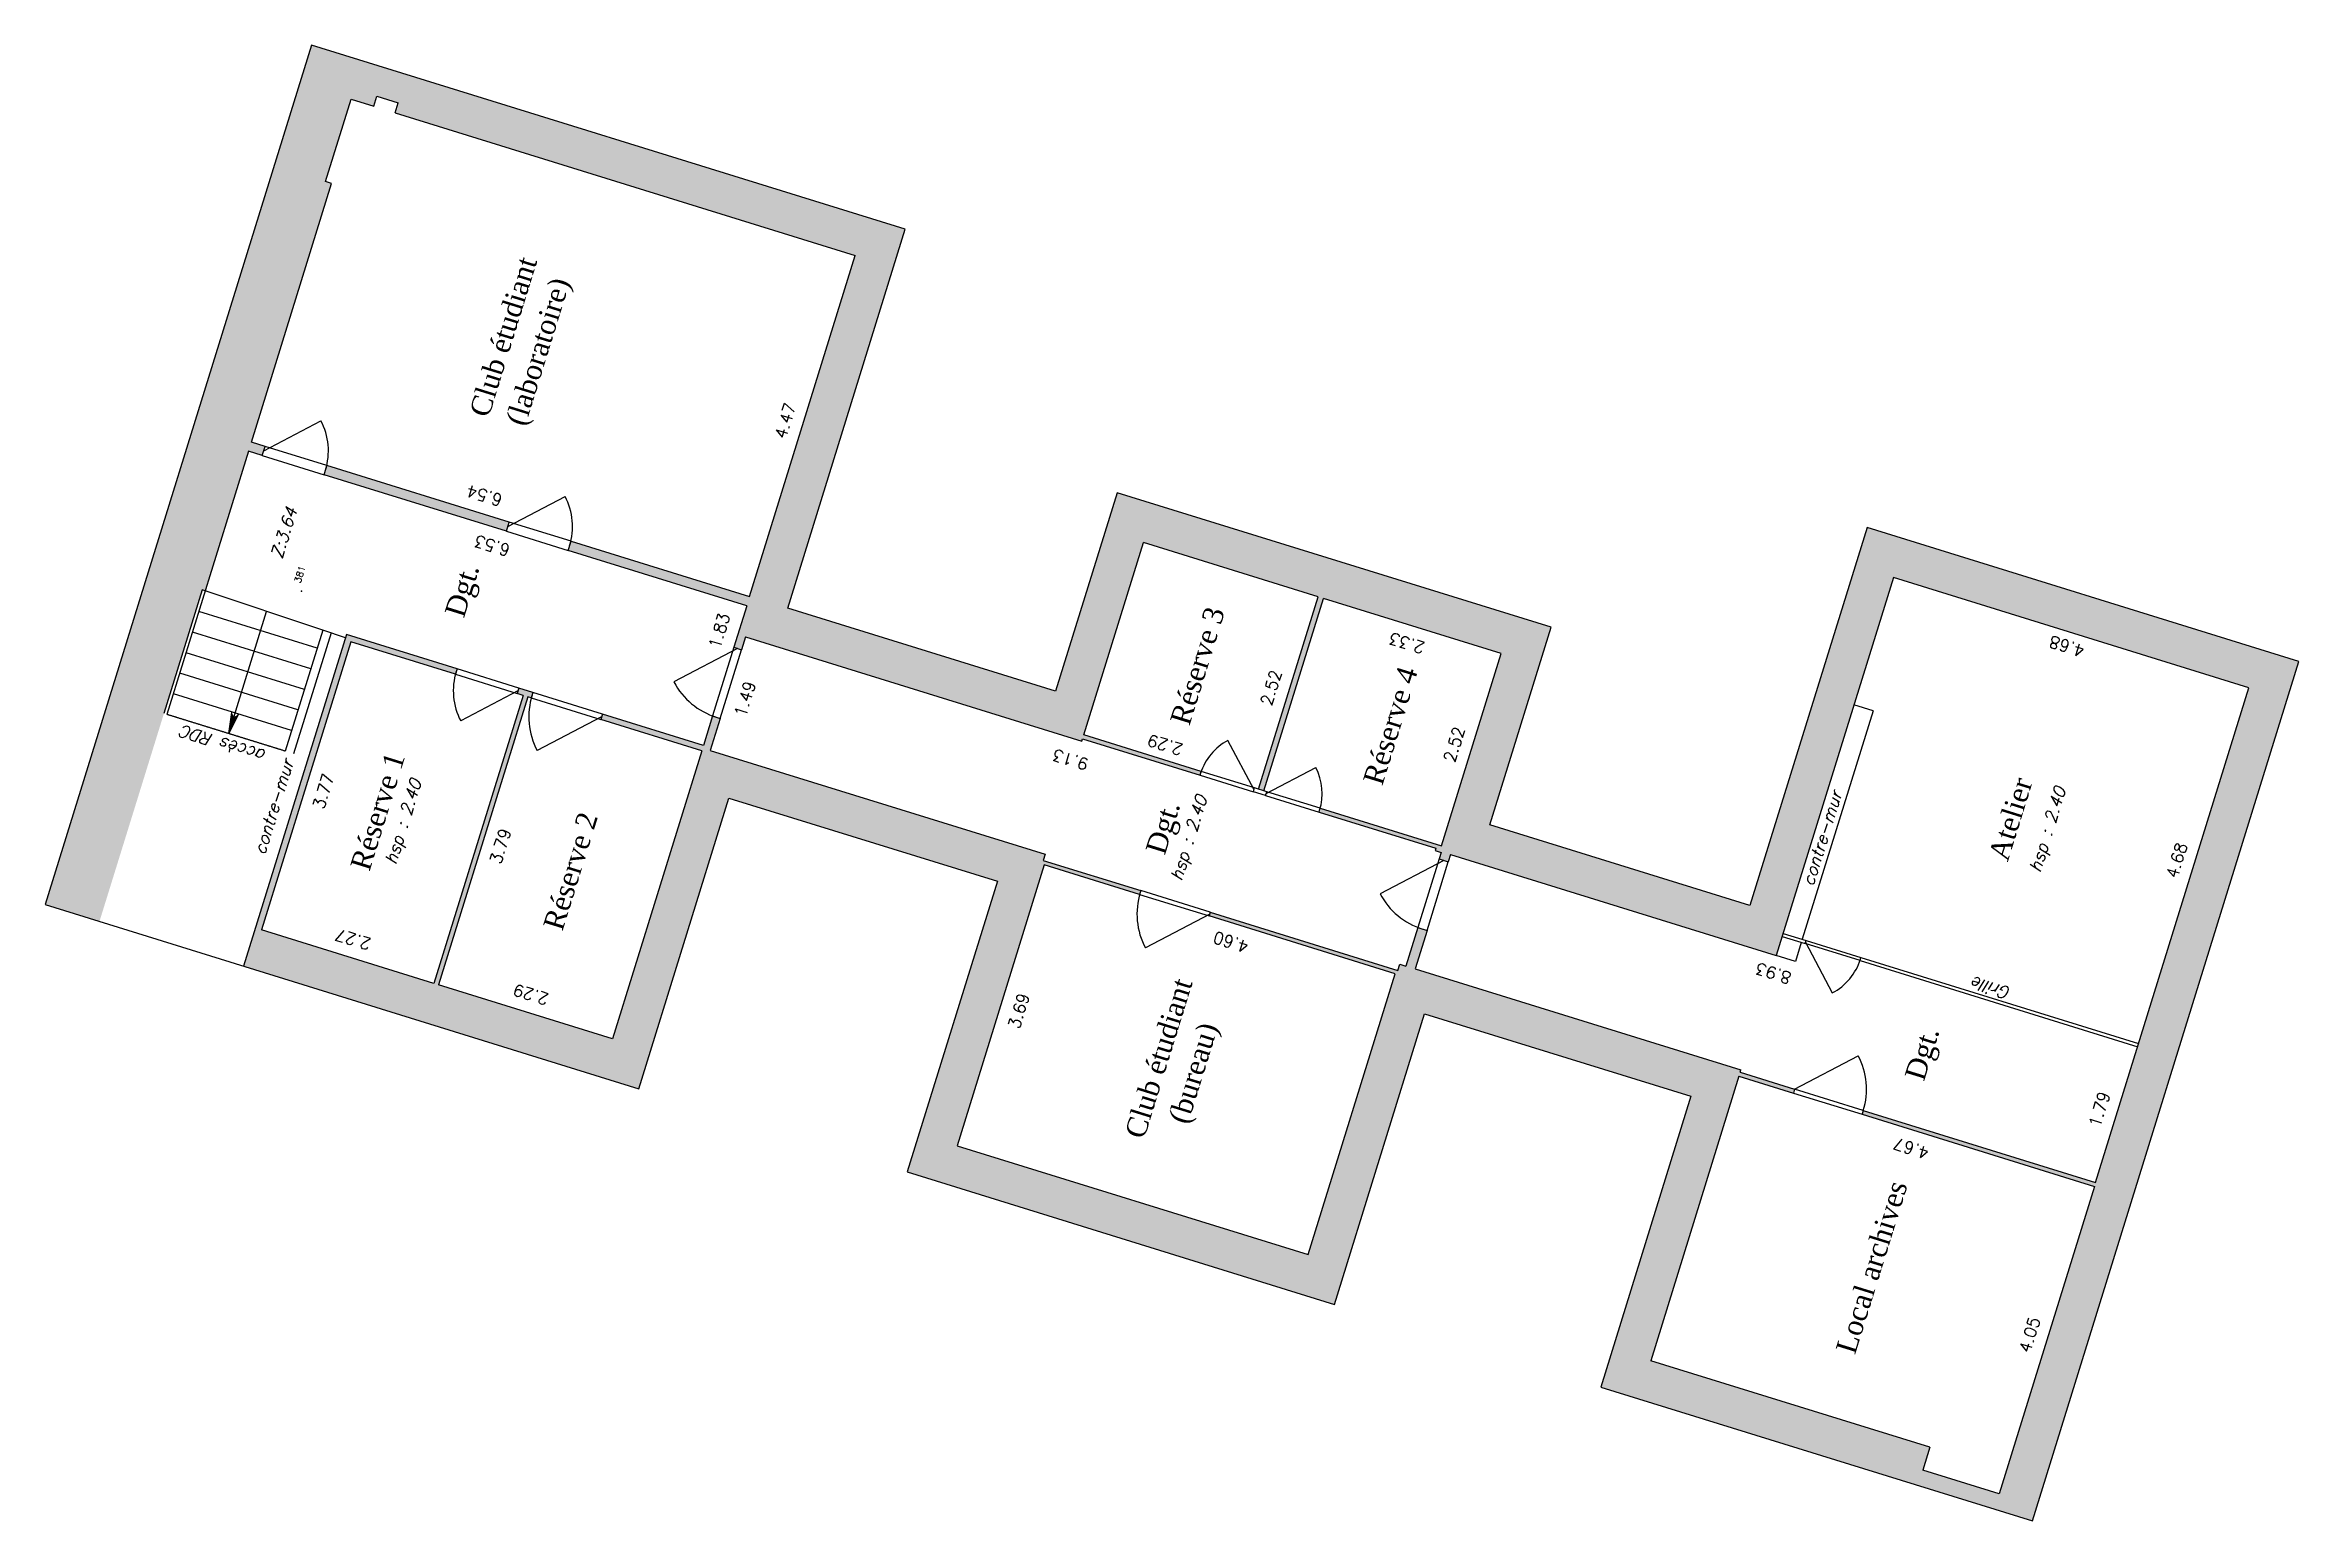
# Model space of a CAD drawing. Header units: metres. Extents: x -1642643 to 2228512, y -1236052 to 2422133.
# Drawn here: x 452918 to 481138, y -205811 to -187337 of the extents above; entities that cross this region are included whole.
import ezdxf
from ezdxf.enums import TextEntityAlignment as Align

# ---------------------------------------------------------------- set-up
doc = ezdxf.new("R2010")
doc.units = ezdxf.units.M
doc.header["$PDSIZE"] = 0.01
doc.linetypes.add('TIRET-COURT', pattern=[0.25, 0.15, -0.1])
for name, color, linetype in [('ALTIMETRIE', 10, 'Continuous'), ('APPLAT-GRIS', 253, 'Continuous'), ('COTATION-PLANI', 4, 'Continuous'), ('ESCALIER', 100, 'Continuous'), ('GRILLE', 100, 'Continuous'), ('MUR', 130, 'Continuous'), ('PORTE', 213, 'Continuous'), ('TEXTES-PIECES', 23, 'Continuous'), ('Z-COD', 5, 'Continuous'), ('Z-MAT', 8, 'Continuous')]:
    doc.layers.add(name, color=color, linetype=linetype)
doc.layers.add('Seuils', color=7, linetype='Continuous', plot=False)
doc.styles.add('Alt', font='simplex.shx', dxfattribs={"oblique": 14.4, "height": 0.075})
doc.styles.add('Simplex 1.5', font='simplex.shx', dxfattribs={"height": 0.075})
doc.styles.add('Times 3.0', font='times.ttf', dxfattribs={"height": 0.15})

msp = doc.modelspace()

# ---------------------------------------------------------------- texts
at = {"layer": 'ALTIMETRIE', "style": 'Simplex 1.5', "oblique": 15.00003}
for p in [(457399.76008, -197058.49552), (477988.39208, -197155.14708), (467236.69176, -197262.24567)]:
    msp.add_text('hsp : 2.40', height=153, rotation=72.774789002, dxfattribs=at).set_placement(p, align=Align.MIDDLE_CENTER)
at = {"layer": 'COTATION-PLANI', "style": 'Simplex 1.5'}
for s, rotation, p in [('4.47', 72.774788997, (462256.54625, -192061.14574)), ('6.53', 162.774788997, (458539.45822, -193531.35203)), ('1.83', 72.774788986, (461431.27999, -194689.57765)), ('2.33', 162.774788995, (469991.51795, -194752.39783)), ('2.52', 72.774789019, (468339.93528, -195402.47451)), ('2.29', 162.774788995, (466962.45449, -196026.7892)), ('2.52', 72.774789002, (470632.29085, -196113.18256)), ('4.68', 72.774788986, (479678.23051, -197564.53779)), ('8.93', 162.774788999, (474580.94845, -198884.52419)), ('3.69', 72.77478903, (465181.23625, -199448.56895)), ('1.79', 72.774788986, (478712.11174, -200680.70864)), ('4.67', 162.774788999, (476307.10885, -201076.2603)), ('4.05', 72.774789002, (477837.05244, -203503.17143))]:
    msp.add_text(s, height=150, rotation=rotation, dxfattribs=at).set_placement(p, align=Align.CENTER)
for s, rotation, p in [('6.54', 162.774788997, (458398.18372, -193047.82978)), ('4.68', 162.774788999, (478211.37004, -194934.15502)), ('1.49', 72.774788997, (461609.55947, -195498.73691)), ('9.13', 162.774788999, (465734.21185, -196353.33923)), ('3.77', 72.774788986, (456330.44075, -196654.79133)), ('3.79', 72.774788997, (458546.38447, -197341.80912)), ('2.27', 162.774788995, (456751.96292, -198604.56704)), ('4.60', 162.774788999, (467743.78723, -198637.18349)), ('2.29', 162.77478899, (458977.45812, -199294.54611))]:
    msp.add_text(s, height=150, rotation=rotation, dxfattribs=at).set_placement(p, align=Align.TOP_CENTER)
at = {"layer": 'MUR', "color": 0, "style": 'Simplex 1.5', "oblique": 15.00003}
for p in [(455777.84284, -196873.50229), (475165.17768, -197266.54582)]:
    msp.add_text('contre-mur', height=153, rotation=72.774789002, dxfattribs=at).set_placement(p, align=Align.MIDDLE_CENTER)
at = {"layer": 'TEXTES-PIECES', "style": 'Times 3.0', "width": 0.99}
for s, p in [('Club étudiant', (458653.82563, -190987.34105)), ('(laboratoire) ', (459101.62317, -191126.1735)), ('Dgt.', (458137.71113, -194161.72235)), ('Réserve 3', (467346.53608, -195107.28611)), ('Réserve 4', (469762.11204, -195856.19667)), ('Réserve 1', (457080.93518, -196927.86998)), ('Atelier', (477527.01446, -197023.84643)), ('Réserve 2', (459496.51114, -197676.78055)), ('Dgt.', (466913.13939, -197131.56946)), ('Club étudiant', (466860.02488, -200019.38675)), ('(bureau) ', (467307.82243, -200158.21919)), ('Dgt.', (476418.88343, -199960.35259)), ('Local archives', (475787.70588, -202633.90481))]:
    msp.add_text(s, height=255, rotation=72.768463323, dxfattribs=at).set_placement(p, align=Align.MIDDLE_CENTER)
at = {"layer": 'TEXTES-PIECES', "style": 'Simplex 1.5', "oblique": 15.00003}
for s, p in [('accès RDC', (455148.7172, -196084.58044)), ('Grille', (477283.13564, -199143.7343))]:
    msp.add_text(s, height=153, rotation=162.759239999, dxfattribs=at).set_placement(p, align=Align.MIDDLE_CENTER)

# ---------------------------------------------------------------- blocks, each defined once
blk = doc.blocks.new('ZPOINT')
at = {"color": 0}
blk.add_point((0, 0), dxfattribs=at)
at = {"layer": 'ALTIMETRIE', "style": 'Alt', "oblique": 14.4}
blk.add_attdef('ALT', text='', height=0.075, dxfattribs=at).set_placement((0.05, -0.075), align=Align.TOP_LEFT)
at = {"layer": 'Z-COD', "style": 'Simplex 1.5'}
blk.add_attdef('COD', text='', height=0.075, dxfattribs=at).set_placement((-0.05, -0.025), align=Align.MIDDLE_RIGHT)
at = {"layer": 'Z-MAT', "style": 'Simplex 1.5'}
blk.add_attdef('MAT', (0.05, 0.025), '', height=0.075, dxfattribs=at)

# ---------------------------------------------------------------- hatches: boundary and pattern name
at = {"layer": 'APPLAT-GRIS'}
for points in [[(471007.35061, -197098.43897), (471774.32306, -194624.60525), (466339.53007, -192939.63489), (465569.59633, -195423.02009), (462217.02632, -194383.60955), (463687.30361, -189641.29897), (456253.44998, -187336.55194), (452917.56403, -198096.29589), (453598.52021, -198307.41543), (454405.46999, -195704.63671), (454885.19793, -194157.2967), (454923.40385, -194169.14184), (455465.31875, -192421.22071), (455637.24542, -192474.52382), (455672.78082, -192359.90604), (455500.85415, -192306.60294), (456504.72929, -189068.65069), (456428.31744, -189044.96043), (456748.13606, -188013.40042), (457034.68051, -188102.23893), (457073.17719, -187978.06967), (457340.61868, -188060.98561), (457302.12199, -188185.15487), (463061.66536, -189970.80887), (461737.9716, -194240.32111), (459502.92492, -193547.38076), (459467.38951, -193661.99854), (461702.43619, -194354.93889), (461541.04624, -194875.49464), (461636.56105, -194905.10747), (461686.90287, -194742.73229), (465899.10623, -196048.65835), (465907.99008, -196020.0039), (467378.91824, -196476.04157), (467393.72466, -196428.28416), (465922.7965, -195972.24649), (466669.03996, -193565.27315), (468856.32924, -194243.40709), (468110.08577, -196650.38043), (468176.94614, -196671.10942), (468923.18961, -194264.13607), (471148.6848, -194954.11515), (470402.44134, -197361.08849), (468883.75578, -196890.2444), (468868.94936, -196938.00181), (470330.32604, -197391.0782), (470321.44219, -197419.73264), (470397.85404, -197443.42291), (470372.68313, -197524.6105), (470487.30091, -197560.14591), (470515.4331, -197469.40683), (474593.91572, -198733.87492), (476061.23173, -194001.11582), (480512.22213, -195381.07397), (478591.82972, -201575.20975), (475683.4036, -200673.4989), (475668.59718, -200721.2563), (478577.02331, -201622.96715), (477383.62602, -205472.21421), (476428.47787, -205176.08586), (476517.31638, -204889.54141), (473021.47413, -203805.71162), (474126.03291, -200243.00901), (474808.96384, -200454.74078), (474823.77026, -200406.98337), (474140.83933, -200195.2516), (474149.72318, -200166.59715), (470071.24056, -198902.12906), (470220.78538, -198419.77924), (470106.1676, -198384.24384), (469956.62278, -198866.59366), (469880.21093, -198842.90339), (469856.52066, -198919.31524), (467506.8562, -198190.83948), (467492.04979, -198238.59689), (469822.61128, -198961.15009), (468732.85892, -202476.09529), (464339.17742, -201113.90484), (465428.92977, -197598.95964), (466622.86497, -197969.12009), (466637.67138, -197921.36268), (465415.08175, -197542.31838), (465438.77202, -197465.90653), (461245.67162, -196165.90304), (461370.04553, -195764.74081), (461274.53072, -195735.12798), (461160.5213, -196102.86001), (459894.94999, -195710.48994), (459874.22101, -195777.35031), (461139.79231, -196169.72039), (460021.90776, -199775.40467), (457844.16997, -199100.23201), (458962.05452, -195494.54773), (459005.03619, -195507.8735), (459025.76517, -195441.01313), (458849.06277, -195386.22939), (458828.33378, -195453.08976), (458904.74563, -195476.78003), (457786.86108, -199082.46431), (455628.22625, -198413.21422), (456746.11081, -194807.52994), (458054.66378, -195213.22579), (458075.39276, -195146.36542), (456690.42794, -194716.9793), (455403.75022, -198867.09803), (460351.41766, -200401.04292), (461479.6667, -196761.92846), (464841.7882, -197804.30028), (463713.53916, -201443.41474), (469062.36882, -203101.73355), (470190.61787, -199462.61908), (473524.08492, -200496.10705), (472395.83588, -204135.22152), (477801.97443, -205811.30802), (481137.86038, -195051.56407), (475731.72184, -193375.47757), (474264.40582, -198108.23667)], [(456446.45083, -192599.77001), (456410.91542, -192714.38779), (458693.71951, -193422.13456), (458729.25491, -193307.51679)]]:
    msp.add_hatch(color=256, dxfattribs=at).paths.add_polyline_path(points)
at = {"layer": 'ESCALIER'}
h = msp.add_hatch(color=256, dxfattribs=at)
h.paths.add_polyline_path([(455217.34592, -195956.34581), (455285.43742, -195744.26347), (455282.64222, -195745.73565), (455254.96339, -195693.18203)])
h.paths.add_polyline_path([(455217.34592, -195956.34581), (455335.19583, -195718.05681), (455285.43742, -195744.26347)])

# ---------------------------------------------------------------- linework, layer by layer
for p, q in [((455217.34592, -195956.34581), (455691.88761, -194425.7338)), ((455217.34592, -195956.34581), (455254.96339, -195693.18203)), ((455217.34592, -195956.34581), (455335.19583, -195718.05681)), ((455335.19583, -195718.05681), (455217.34592, -195956.34581))]:
    msp.add_line(p, q, dxfattribs=at)
at = {"layer": 'ESCALIER', "flags": 128}
for points in [[(456323.92884, -194886.03079), (454843.4492, -194427.03184)], [(456393.95919, -194660.15116), (454923.40385, -194169.14184)], [(456243.97418, -195143.92079), (454763.49454, -194684.92184)], [(456164.01952, -195401.8108), (454683.53988, -194942.81184)], [(456084.06487, -195659.7008), (454603.58523, -195200.70184)], [(456004.11021, -195917.5908), (454523.63057, -195458.59184)]]:
    msp.add_lwpolyline(points, dxfattribs=at)
at = {"layer": 'ESCALIER', "linetype": 'TIRET-COURT', "flags": 128}
msp.add_lwpolyline([(455924.15555, -196175.4808), (454443.67591, -195716.48184)], dxfattribs=at)
at = {"layer": 'GRILLE'}
for p, q in [((474667.9478, -198495.08788), (474954.49225, -198583.92639)), ((474679.79294, -198456.88196), (474966.33739, -198545.72047)), ((475642.19892, -198797.13881), (479118.9382, -199875.04603)), ((475654.04406, -198758.93288), (479130.78333, -199836.84011))]:
    msp.add_line(p, q, dxfattribs=at)
at = {"layer": 'GRILLE', "flags": 128}
for points in [[(474954.49225, -198583.92639), (474966.33739, -198545.72047)], [(475642.19892, -198797.13881), (475654.04406, -198758.93288)]]:
    msp.add_lwpolyline(points, dxfattribs=at)
at = {"layer": 'MUR'}
for p, q in [((456428.31744, -189044.96043), (456748.13606, -188013.40042)), ((456748.13606, -188013.40042), (457034.68051, -188102.23893)), ((457034.68051, -188102.23893), (457073.17719, -187978.06967)), ((457073.17719, -187978.06967), (457340.61868, -188060.98561)), ((457302.12199, -188185.15487), (457340.61868, -188060.98561)), ((457302.12199, -188185.15487), (463061.66536, -189970.80887)), ((455500.85415, -192306.60294), (456504.72929, -189068.65069)), ((456504.72929, -189068.65069), (456428.31744, -189044.96043)), ((455465.31875, -192421.22071), (454443.67591, -195716.48184)), ((455637.24542, -192474.52382), (455465.31875, -192421.22071)), ((455672.78082, -192359.90604), (455500.85415, -192306.60294)), ((458693.71951, -193422.13456), (456410.91542, -192714.38779)), ((458729.25491, -193307.51679), (456446.45083, -192599.77001)), ((465922.7965, -195972.24649), (466669.03996, -193565.27315)), ((468856.32924, -194243.40709), (466669.03996, -193565.27315)), ((476061.23173, -194001.11582), (474593.91572, -198733.87492)), ((480512.22213, -195381.07397), (476061.23173, -194001.11582)), ((461702.43619, -194354.93889), (461541.04624, -194875.49464)), ((468110.08577, -196650.38043), (468856.32924, -194243.40709)), ((468176.94614, -196671.10942), (468923.18961, -194264.13607)), ((471148.6848, -194954.11515), (468923.18961, -194264.13607)), ((456690.42794, -194716.9793), (455403.75022, -198867.09803)), ((458075.39276, -195146.36542), (456690.42794, -194716.9793)), ((456746.11081, -194807.52994), (455628.22625, -198413.21422)), ((458054.66378, -195213.22579), (456746.11081, -194807.52994)), ((461686.90287, -194742.73229), (461636.56105, -194905.10747)), ((470402.44134, -197361.08849), (471148.6848, -194954.11515)), ((458904.74563, -195476.78003), (457786.86108, -199082.46431)), ((458904.74563, -195476.78003), (458828.33378, -195453.08976)), ((459025.76517, -195441.01313), (458849.06277, -195386.22939)), ((459005.03619, -195507.8735), (458962.05452, -195494.54773)), ((478591.82972, -201575.20975), (480512.22213, -195381.07397)), ((461139.79231, -196169.72039), (459874.22101, -195777.35031)), ((461160.5213, -196102.86001), (459894.94999, -195710.48994)), ((461274.53072, -195735.12798), (461160.5213, -196102.86001)), ((461370.04553, -195764.74081), (461245.67162, -196165.90304)), ((467393.72466, -196428.28416), (465922.7965, -195972.24649)), ((468868.94936, -196938.00181), (470330.32604, -197391.0782)), ((468883.75578, -196890.2444), (470402.44134, -197361.08849)), ((470330.32604, -197391.0782), (470321.44218, -197419.73264)), ((470321.44218, -197419.73264), (470397.85404, -197443.42291)), ((470397.85404, -197443.42291), (470372.68313, -197524.6105)), ((470515.4331, -197469.40683), (470487.30091, -197560.14591)), ((470515.4331, -197469.40683), (474593.91572, -198733.87492)), ((469822.61128, -198961.15009), (467492.04979, -198238.59689)), ((467506.8562, -198190.83948), (469856.52066, -198919.31524)), ((470106.1676, -198384.24384), (469956.62278, -198866.59366)), ((457786.86108, -199082.46431), (455628.22625, -198413.21422)), ((470220.78538, -198419.77924), (470071.24056, -198902.12906)), ((469856.52066, -198919.31524), (469880.21093, -198842.90339)), ((469880.21093, -198842.90339), (469956.62278, -198866.59366)), ((470071.24056, -198902.12906), (474149.72318, -200166.59715)), ((460021.90776, -199775.40467), (457844.16997, -199100.23201)), ((468732.85892, -202476.09529), (469822.61128, -198961.15009)), ((474126.03291, -200243.00901), (474808.96384, -200454.74078)), ((474140.83933, -200195.2516), (474149.72318, -200166.59715)), ((474140.83933, -200195.2516), (474823.77026, -200406.98337)), ((475668.59718, -200721.2563), (478577.0233, -201622.96715)), ((475683.40359, -200673.4989), (478591.82972, -201575.20975)), ((464339.17742, -201113.90484), (468732.85892, -202476.09529)), ((478577.0233, -201622.96715), (477383.62602, -205472.21421)), ((476517.31638, -204889.54141), (473021.47413, -203805.71162)), ((476517.31638, -204889.54141), (476428.47787, -205176.08586)), ((477383.62602, -205472.21421), (476428.47787, -205176.08586))]:
    msp.add_line(p, q, dxfattribs=at)
at = {"layer": 'MUR', "color": 0}
for p, q in [((456393.95919, -194660.15116), (455924.15555, -196175.4808)), ((475805.48441, -195670.24533), (474918.57998, -198530.91405)), ((475805.48441, -195670.24533), (475566.69737, -195596.21324)), ((474906.73484, -198569.11997), (474832.70275, -198807.90701))]:
    msp.add_line(p, q, dxfattribs=at)
at = {"layer": 'MUR', "flags": 128}
msp.add_lwpolyline([(452917.56403, -198096.29589), (460351.41766, -200401.04292), (461479.6667, -196761.92846), (464841.7882, -197804.30028), (463713.53916, -201443.41474), (469062.36882, -203101.73355), (470190.61787, -199462.61908), (473524.08492, -200496.10705), (472395.83588, -204135.22152), (477801.97443, -205811.30802), (481137.86038, -195051.56407), (475731.72184, -193375.47757), (474264.40582, -198108.23667), (471007.35061, -197098.43897), (471774.32306, -194624.60525), (466339.53007, -192939.63489), (465569.59633, -195423.02009), (462217.02632, -194383.60955), (463687.30361, -189641.29897), (456253.44998, -187336.55194), (452917.56403, -198096.29589)], close=True, dxfattribs=at)
for points in [[(461737.9716, -194240.32111), (463061.66536, -189970.80887)], [(455637.24542, -192474.52382), (455672.78082, -192359.90604)], [(456410.91542, -192714.38779), (456446.45083, -192599.77001)], [(458693.71951, -193422.13456), (458729.25491, -193307.51679)], [(459467.38951, -193661.99854), (459502.92492, -193547.38076)], [(459502.92492, -193547.38076), (461737.9716, -194240.32111)], [(461702.43619, -194354.93889), (459467.38951, -193661.99854)], [(461541.04624, -194875.49464), (461636.56105, -194905.10747)], [(461686.90287, -194742.73229), (465899.10623, -196048.65835)], [(458075.39276, -195146.36542), (458054.66378, -195213.22579)], [(458962.05452, -195494.54773), (457844.16997, -199100.23201)], [(458849.06277, -195386.22939), (458828.33378, -195453.08976)], [(459025.76517, -195441.01313), (459005.03619, -195507.8735)], [(459894.94999, -195710.48994), (459874.22101, -195777.35031)], [(461274.53072, -195735.12798), (461370.04553, -195764.74081)], [(465899.10623, -196048.65835), (465907.99008, -196020.0039)], [(465907.99008, -196020.0039), (467378.91824, -196476.04157)], [(461139.79231, -196169.72039), (460021.90776, -199775.40467)], [(461245.67162, -196165.90304), (465438.77202, -197465.90653)], [(467378.91824, -196476.04157), (467393.72466, -196428.28416)], [(468047.52195, -196683.33142), (468062.32837, -196635.57401)], [(468200.34565, -196730.71196), (468047.52195, -196683.33142)], [(468215.15207, -196682.95455), (468062.32837, -196635.57401)], [(468200.34565, -196730.71196), (468215.15207, -196682.95455)], [(468868.94936, -196938.00181), (468883.75578, -196890.2444)], [(465438.77202, -197465.90653), (465415.08175, -197542.31838)], [(470372.68313, -197524.6105), (470487.30091, -197560.14591)], [(465428.92977, -197598.95964), (464339.17742, -201113.90484)], [(465415.08175, -197542.31838), (466637.67138, -197921.36268)], [(466622.86497, -197969.12009), (465428.92977, -197598.95964)], [(466637.67138, -197921.36268), (466622.86497, -197969.12009)], [(467506.8562, -198190.83948), (467492.04979, -198238.59689)], [(470106.1676, -198384.24384), (470220.78538, -198419.77925)], [(474126.03291, -200243.00901), (473021.47413, -203805.71162)], [(474823.77026, -200406.98337), (474808.96384, -200454.74078)], [(475683.40359, -200673.4989), (475668.59718, -200721.2563)]]:
    msp.add_lwpolyline(points, dxfattribs=at)
at = {"layer": 'MUR', "color": 0, "flags": 128}
for points in [[(454885.19793, -194157.2967), (454405.46999, -195704.63671)], [(454923.40385, -194169.14184), (454885.19793, -194157.2967)], [(456498.32118, -194694.99698), (456029.22185, -196208.05492)], [(456678.5828, -194755.18522), (456393.95919, -194660.15116)], [(474832.70275, -198807.90701), (474593.91572, -198733.87492)]]:
    msp.add_lwpolyline(points, dxfattribs=at)
at = {"layer": 'PORTE'}
for p, q in [((455655.01312, -192417.21493), (456371.68987, -192039.75706)), ((458711.48721, -193364.82568), (459428.16396, -192987.36781)), ((461588.80365, -194890.30105), (460792.20781, -195309.15076)), ((458838.69828, -195419.65957), (458122.02153, -195797.11744)), ((459884.5855, -195743.92012), (459079.43014, -196167.97773)), ((468054.92516, -196659.45272), (467728.727, -196040.10244)), ((468207.74886, -196706.83325), (468827.09914, -196380.6351)), ((470429.99202, -197542.37821), (469633.39618, -197961.22791)), ((467499.45299, -198214.71819), (466694.29764, -198638.77579)), ((474960.41482, -198564.82343), (475295.49458, -199202.1001)), ((474823.77026, -200406.98337), (475620.07775, -199987.58575))]:
    msp.add_line(p, q, dxfattribs=at)
for centre, radius, start, end in [((455655.01312, -192417.21493), 810, 342.774788965, 27.77478895), ((458711.48721, -193364.82568), 810, 342.774788965, 27.77478895), ((458838.69828, -195419.65957), 810, 162.774789033, 207.774788869), ((459884.5855, -195743.92012), 910, 162.774789016, 207.774788924), ((461588.80365, -194890.30106), 900, 207.735372201, 252.774789058), ((468054.92516, -196659.45272), 700, 117.774789125, 162.774789047), ((468207.74886, -196706.83325), 700, 342.774788959, 27.774788878), ((467499.453, -198214.71819), 910, 162.774789016, 207.774788924), ((470429.99202, -197542.37821), 900, 207.735372201, 252.774789058), ((474960.41482, -198564.82343), 720, 297.73537222, 342.77478905), ((474823.77026, -200406.98337), 900, 342.774788978, 27.774788892)]:
    msp.add_arc(centre, radius, start, end, dxfattribs=at)
at = {"layer": 'Seuils', "flags": 128}
for points in [[(456446.45083, -192599.77001), (455672.78082, -192359.90604)], [(455637.24542, -192474.52382), (456410.91542, -192714.38779)], [(459502.92492, -193547.38076), (458729.25491, -193307.51679)], [(458693.71951, -193422.13456), (459467.38951, -193661.99854)], [(461541.04624, -194875.49464), (461274.53072, -195735.12798)], [(461370.04553, -195764.74081), (461636.56105, -194905.10747)], [(458054.66378, -195213.22579), (458828.33378, -195453.08976)], [(458849.06277, -195386.22939), (458075.39276, -195146.36542)], [(459005.03619, -195507.8735), (459874.22101, -195777.35031)], [(459894.94999, -195710.48994), (459025.76517, -195441.01313)], [(467378.91824, -196476.04157), (468047.52195, -196683.33142)], [(468062.32837, -196635.57401), (467393.72466, -196428.28416)], [(468883.75578, -196890.2444), (468215.15207, -196682.95455)], [(468200.34565, -196730.71196), (468868.94936, -196938.00181)], [(470372.68313, -197524.6105), (470106.1676, -198384.24384)], [(470220.78538, -198419.77925), (470487.30091, -197560.14591)], [(466622.86497, -197969.12009), (467492.04979, -198238.59689)], [(467506.8562, -198190.83948), (466637.67138, -197921.36268)], [(475642.19892, -198797.13881), (474954.49225, -198583.92639)], [(474966.33739, -198545.72047), (475654.04406, -198758.93288)], [(474808.96384, -200454.74078), (475668.59718, -200721.2563)], [(475683.40359, -200673.4989), (474823.77026, -200406.98337)]]:
    msp.add_lwpolyline(points, dxfattribs=at)

# ---------------------------------------------------------------- block references
at = {"layer": 'ALTIMETRIE'}
ref = msp.add_blockref('ZPOINT', (456128.60004, -194172.37609), dxfattribs=dict(at, xscale=1700.000000077693, yscale=1700.000000077693, zscale=1700.000000077693, rotation=71.9851192486213))
ref.add_attrib('MAT', '381', (456114.47099, -194078.39939), dxfattribs={"layer": 'Z-MAT', "height": 85, "rotation": 71.985119244, "style": 'Simplex 1.5'})
ref.add_attrib('ALT', 'Z:3.64', dxfattribs={"height": 153, "rotation": 72.781114672, "style": 'Alt', "oblique": 14.4}).set_placement((455738.0462, -193734.5322), align=Align.TOP_LEFT)

msp.set_redraw_order([(e.dxf.handle, doc.entitydb.next_handle()) for e in msp.query("TEXT MTEXT ATTDEF DIMENSION ARC_DIMENSION")])  # texts and dimensions are drawn at this point

doc.saveas('drawing.dxf')
